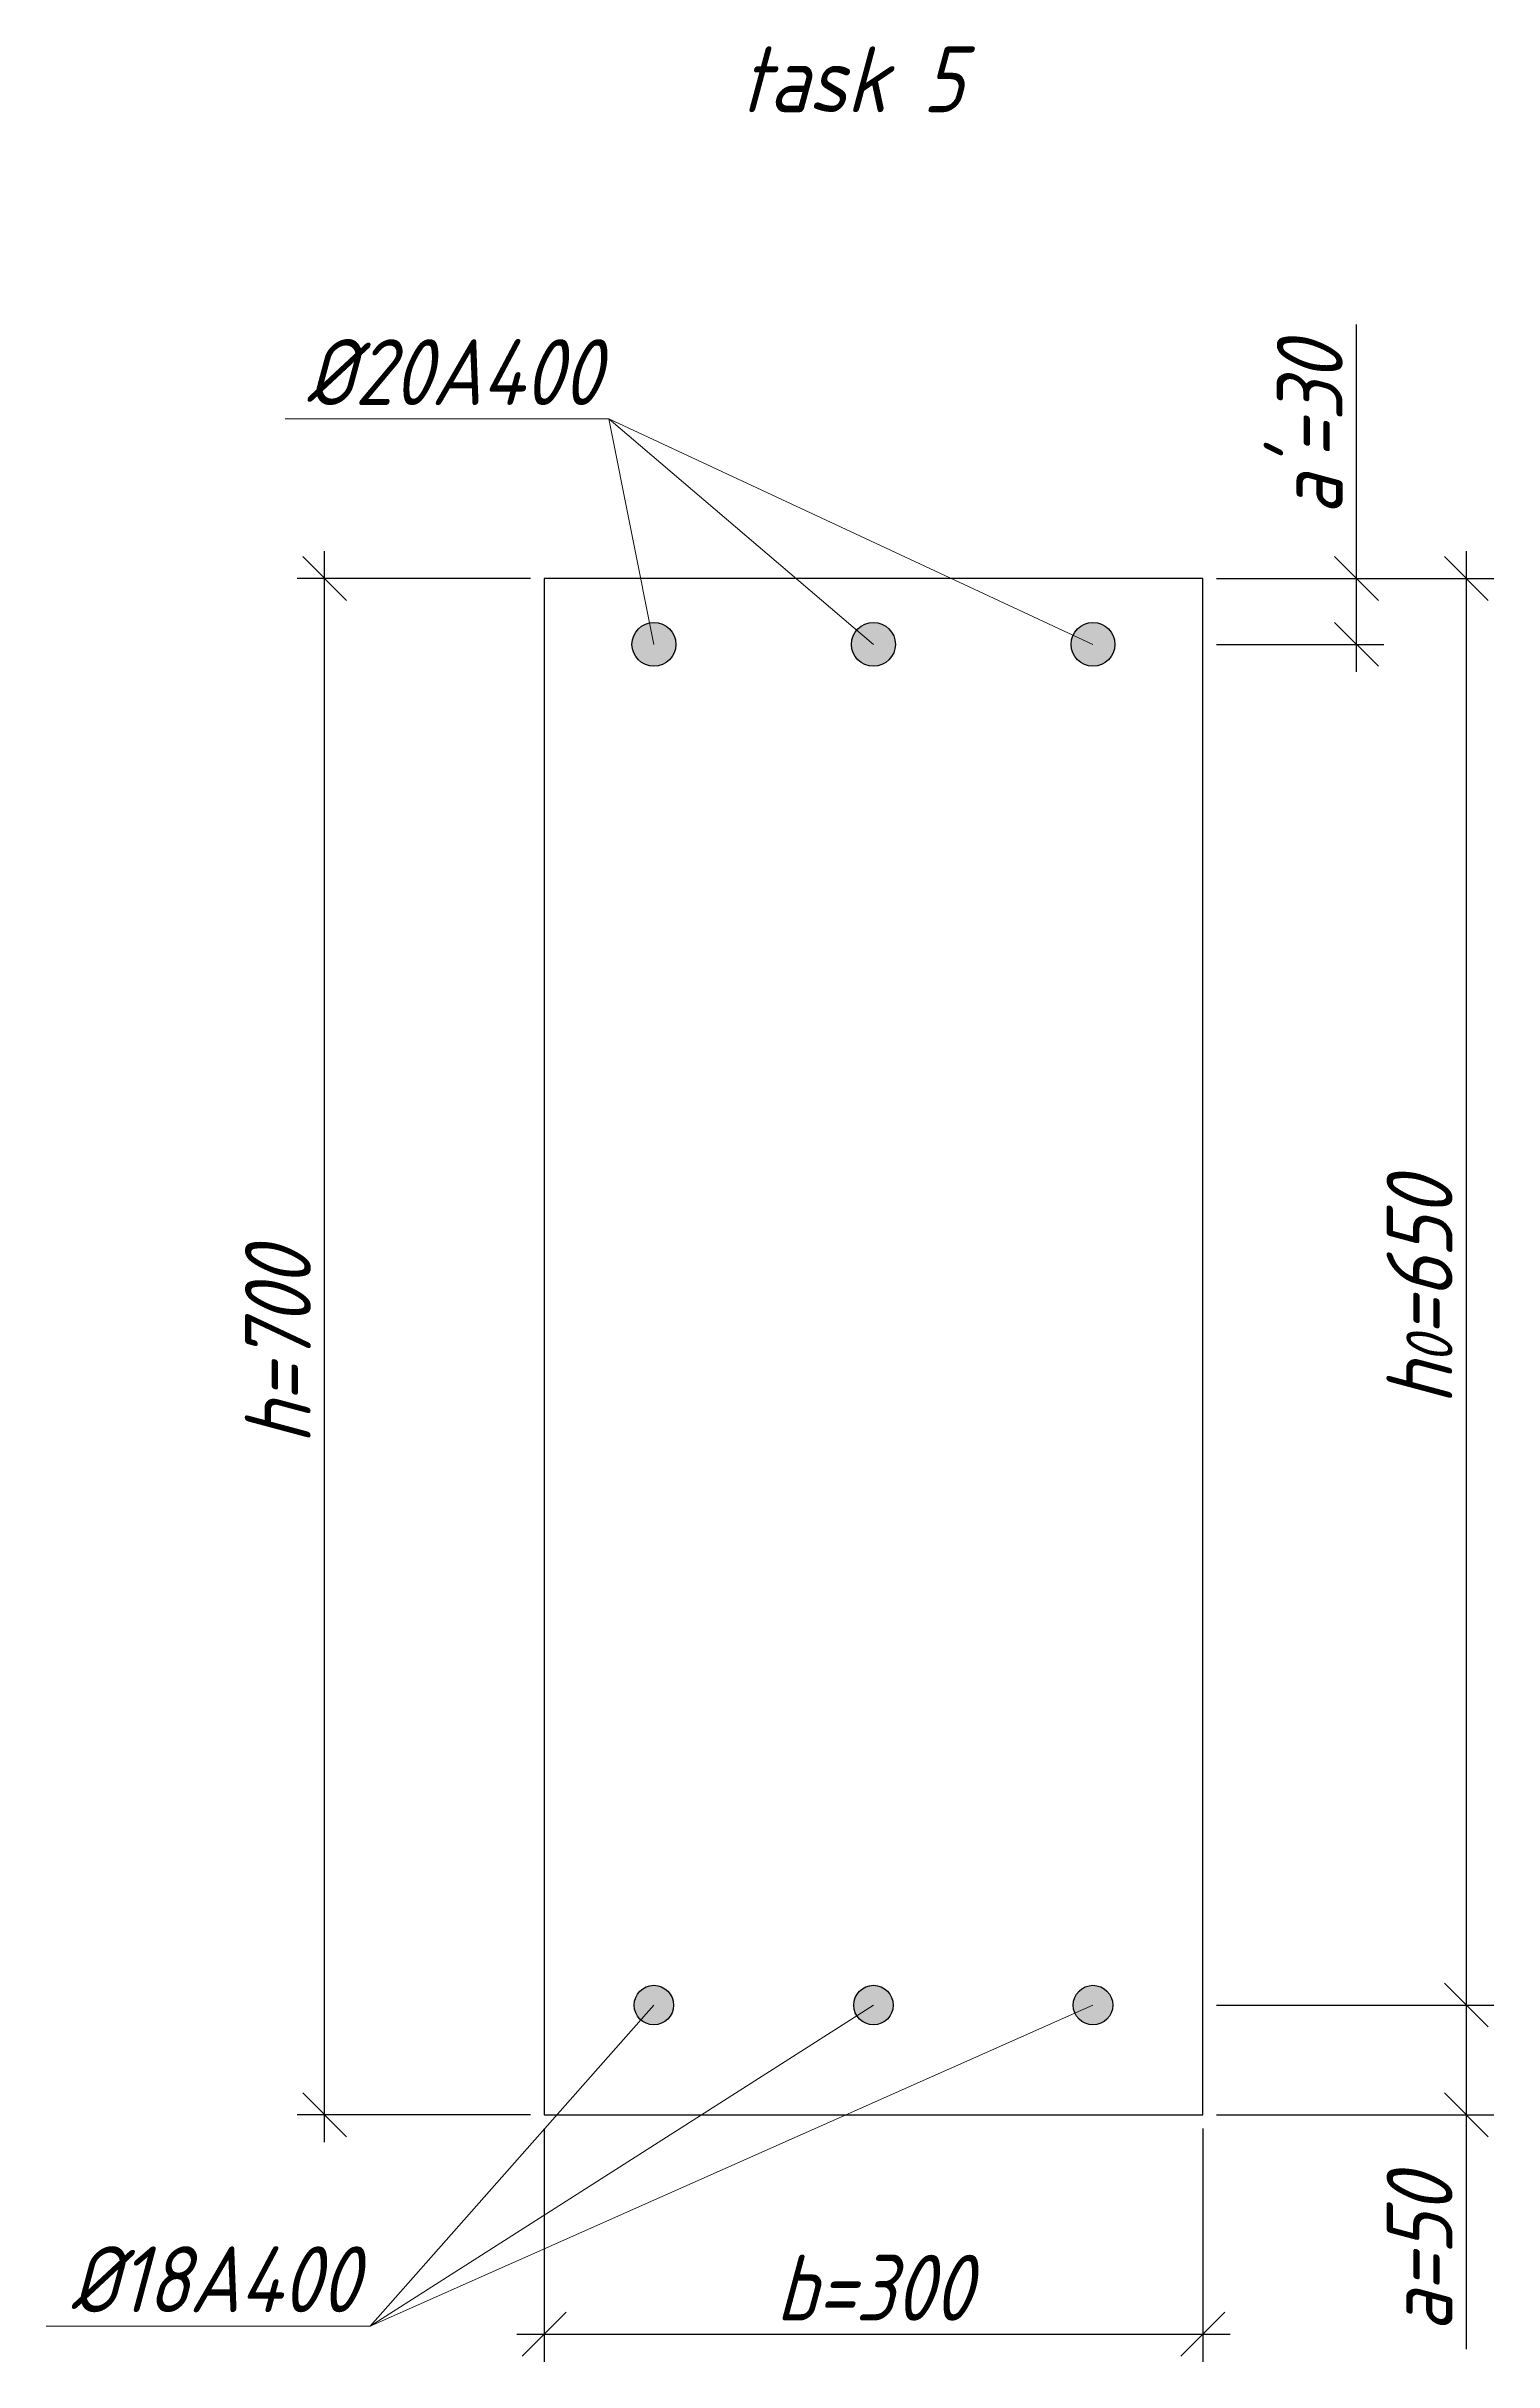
# Model space of a CAD drawing. Header units: millimetres. Extents: x -180 to 58926, y -10791 to 13515.
# Drawn here: x 2407 to 3067, y -9082 to -8027 of the extents above; entities that cross this region are included whole.
import ezdxf

# ---------------------------------------------------------------- set-up
doc = ezdxf.new("R2010")
doc.units = ezdxf.units.MM
for name, color, linetype, lineweight in [('basic', 95, 'Continuous', 30), ('size', 45, 'Continuous', 20), ('text', 13, 'Continuous', 20), ('thin', 153, 'Continuous', 18)]:
    doc.layers.add(name, color=color, linetype=linetype, lineweight=lineweight)
doc.styles.add('Structures', font='isocpeur.ttf', dxfattribs={"width": 0.85, "oblique": 15})
doc.dimstyles.new('Structures', dxfattribs={"dimtxt": 3, "dimasz": 2, "dimexe": 1.25, "dimexo": 0.625, "dimtad": 1, "dimtxsty": 'Structures', "dimblk": 'OBLIQUE', "dimcen": 2.5, "dimdle": 1.25, "dimadec": 0, "dimazin": 0, "dimtfac": 1, "dimtmove": 0, "dimatfit": 3, "dimfxl": 1, "dimarcsym": 0})

msp = doc.modelspace()

# ---------------------------------------------------------------- texts
at = {"layer": 'text', "char_height": 30, "width": 137.52879, "attachment_point": 5, "style": 'Structures'}
for s, insert in [('task 5', (2774.264, -8041.528)), ('%%C20A400', (2592.722, -8175.002)), ('%%C18A400', (2483.933, -9043.998))]:
    msp.add_mtext(s, dxfattribs=dict(at, insert=insert))

# ---------------------------------------------------------------- blocks, each defined once
blk = doc.blocks.new('_Oblique')
at = {"color": 0, "linetype": 'ByBlock', "lineweight": -2}
blk.add_line((-0.5, -0.5), (0.5, 0.5), dxfattribs=at)
blk = doc.blocks.new('*D275')
at = {"layer": 'Defpoints', "color": 0, "transparency": 16777216}
for p in [(2634.2, -8969), (2934.2, -8969), (2934.2, -9069)]:
    blk.add_point(p, dxfattribs=at)
at = {"layer": 'size', "color": 0, "lineweight": -2, "transparency": 16777216}
for p, q in [((2634.2, -8975.3), (2634.2, -9081.5)), ((2934.2, -8975.3), (2934.2, -9081.5)), ((2621.7, -9069), (2946.7, -9069))]:
    blk.add_line(p, q, dxfattribs=at)
at = {"layer": 'size', "color": 0, "lineweight": -2, "transparency": 16777216, "xscale": 20, "yscale": 20, "zscale": 20, "rotation": 180}
blk.add_blockref('_Oblique', (2634.2, -9069), dxfattribs=at)
at = {"layer": 'size', "color": 0, "lineweight": -2, "transparency": 16777216, "xscale": 20, "yscale": 20, "zscale": 20}
blk.add_blockref('_Oblique', (2934.2, -9069), dxfattribs=at)
at = {"layer": 'size', "color": 0, "transparency": 16777216, "insert": (2784.2, -9047.8), "char_height": 30, "attachment_point": 5, "style": 'Structures'}
blk.add_mtext('b=300', dxfattribs=at)
blk = doc.blocks.new('*D276')
at = {"layer": 'Defpoints', "color": 0, "transparency": 16777216}
for p in [(2534.2, -8269), (2634.2, -8269), (2634.2, -8969)]:
    blk.add_point(p, dxfattribs=at)
at = {"layer": 'size', "color": 0, "lineweight": -2, "transparency": 16777216}
for p, q in [((2534.2, -8981.5), (2534.2, -8256.5)), ((2627.9, -8269), (2521.7, -8269)), ((2627.9, -8969), (2521.7, -8969))]:
    blk.add_line(p, q, dxfattribs=at)
at = {"layer": 'size', "color": 0, "lineweight": -2, "transparency": 16777216, "xscale": 20, "yscale": 20, "zscale": 20}
for p, rotation in [((2534.2, -8269), 90), ((2534.2, -8969), 270)]:
    blk.add_blockref('_Oblique', p, dxfattribs=dict(at, rotation=rotation))
at = {"layer": 'size', "color": 0, "transparency": 16777216, "insert": (2512.9, -8619), "char_height": 30, "attachment_point": 5, "rotation": 90, "style": 'Structures'}
blk.add_mtext('h=700', dxfattribs=at)
blk = doc.blocks.new('*D277')
at = {"layer": 'Defpoints', "color": 0, "transparency": 16777216}
for p in [(2934.2, -8269), (3004.2, -8269), (2934.2, -8299)]:
    blk.add_point(p, dxfattribs=at)
at = {"layer": 'size', "color": 0, "lineweight": -2, "transparency": 16777216}
for p, q in [((3004.2, -8269), (3004.2, -8153.2)), ((2940.4, -8269), (3016.7, -8269)), ((3004.2, -8311.5), (3004.2, -8269)), ((2940.4, -8299), (3016.7, -8299))]:
    blk.add_line(p, q, dxfattribs=at)
at = {"layer": 'size', "color": 0, "lineweight": -2, "transparency": 16777216, "xscale": 20, "yscale": 20, "zscale": 20}
for p, rotation in [((3004.2, -8269), 90), ((3004.2, -8299), 270)]:
    blk.add_blockref('_Oblique', p, dxfattribs=dict(at, rotation=rotation))
at = {"layer": 'size', "color": 0, "transparency": 16777216, "insert": (2982.9, -8201.1), "char_height": 30, "attachment_point": 5, "rotation": 90, "style": 'Structures'}
blk.add_mtext("a'=30", dxfattribs=at)
blk = doc.blocks.new('*D278')
at = {"layer": 'Defpoints', "color": 0, "transparency": 16777216}
for p in [(2934.2, -8269), (2934.2, -8919), (3054.2, -8919)]:
    blk.add_point(p, dxfattribs=at)
at = {"layer": 'size', "color": 0, "lineweight": -2, "transparency": 16777216}
for p, q in [((3054.2, -8256.5), (3054.2, -8931.5)), ((2940.4, -8269), (3066.7, -8269)), ((2940.4, -8919), (3066.7, -8919))]:
    blk.add_line(p, q, dxfattribs=at)
at = {"layer": 'size', "color": 0, "lineweight": -2, "transparency": 16777216, "xscale": 20, "yscale": 20, "zscale": 20}
for p, rotation in [((3054.2, -8269), 90), ((3054.2, -8919), 270)]:
    blk.add_blockref('_Oblique', p, dxfattribs=dict(at, rotation=rotation))
at = {"layer": 'size', "color": 0, "transparency": 16777216, "insert": (3032.9, -8594), "char_height": 30, "attachment_point": 5, "rotation": 90, "style": 'Structures'}
blk.add_mtext('h{\\H0.7x;\\S^ 0;}=650', dxfattribs=at)
blk = doc.blocks.new('*D279')
at = {"layer": 'Defpoints', "color": 0, "transparency": 16777216}
for p in [(2934.2, -8919), (2934.2, -8969), (3054.2, -8969)]:
    blk.add_point(p, dxfattribs=at)
at = {"layer": 'size', "color": 0, "lineweight": -2, "transparency": 16777216}
for p, q in [((3054.2, -8906.5), (3054.2, -8969)), ((2940.4, -8919), (3066.7, -8919)), ((2940.4, -8969), (3066.7, -8969)), ((3054.2, -8969), (3054.2, -9075.8))]:
    blk.add_line(p, q, dxfattribs=at)
at = {"layer": 'size', "color": 0, "lineweight": -2, "transparency": 16777216, "xscale": 20, "yscale": 20, "zscale": 20}
for p, rotation in [((3054.2, -8919), 90), ((3054.2, -8969), 270)]:
    blk.add_blockref('_Oblique', p, dxfattribs=dict(at, rotation=rotation))
at = {"layer": 'size', "color": 0, "transparency": 16777216, "insert": (3032.9, -9032.4), "char_height": 30, "attachment_point": 5, "rotation": 90, "style": 'Structures'}
blk.add_mtext('a=50', dxfattribs=at)

# ---------------------------------------------------------------- dimensions: what is measured, and where the dimension line sits
at = {"layer": 'size'}
for base, p1, p2, text, picture, middle in [((3004.168, -8269.011), (2934.168, -8299.011), (2934.168, -8269.011), "a'=<>", '*D277', (2982.918, -8201.129)), ((2534.168, -8269.011), (2634.168, -8969.011), (2634.168, -8269.011), 'h=<>', '*D276', (2512.918, -8619.011)), ((3054.168, -8919.011), (2934.168, -8269.011), (2934.168, -8919.011), 'h{\\H0.7x;\\S^ 0;}=<>', '*D278', (3032.918, -8594.011)), ((3054.168, -8969.011), (2934.168, -8919.011), (2934.168, -8969.011), 'a=<>', '*D279', (3032.918, -9032.43))]:
    dim = msp.add_linear_dim(base=base, p1=p1, p2=p2, angle=90, text=text, dimstyle='Structures', dxfattribs=at)
    dim.commit()
    dim.dimension.update_dxf_attribs({"geometry": picture, "text_midpoint": middle})
dim = msp.add_linear_dim(base=(2934.168, -9069.011), p1=(2634.168, -8969.011), p2=(2934.168, -8969.011), text='b=<>', dimstyle='Structures', dxfattribs=at)
dim.commit()
dim.dimension.update_dxf_attribs({"geometry": '*D275', "text_midpoint": (2784.168, -9047.761)})

# ---------------------------------------------------------------- hatches: boundary and pattern name
at = {"layer": 'basic'}
h = msp.add_hatch(color=256, dxfattribs=at)
h.dxf.hatch_style = 1
h.paths.add_polyline_path([(2674.168, -8299.011, 1), (2694.168, -8299.011, 1)])
h.paths.add_polyline_path([(2774.168, -8299.011, 1), (2794.168, -8299.011, 1)])
h.paths.add_polyline_path([(2894.168, -8299.011, 1), (2874.168, -8299.011, 1)])
h = msp.add_hatch(color=256, dxfattribs=at)
h.dxf.hatch_style = 1
h.paths.add_polyline_path([(2693.168, -8919.011, 1), (2675.168, -8919.011, 1)])
h.paths.add_polyline_path([(2775.168, -8919.011, 1), (2793.168, -8919.011, 1)])
h.paths.add_polyline_path([(2875.168, -8919.011, 1), (2893.168, -8919.011, 1)])

# ---------------------------------------------------------------- linework, layer by layer
for p, q in [((2934.168, -8269.011), (2634.168, -8269.011)), ((2634.168, -8269.011), (2634.168, -8969.011)), ((2934.168, -8969.011), (2934.168, -8269.011)), ((2634.168, -8969.011), (2934.168, -8969.011))]:
    msp.add_line(p, q, dxfattribs=at)
for centre, radius in [((2684.168, -8299.011), 10), ((2784.168, -8299.011), 10), ((2884.168, -8299.011), 10), ((2684.168, -8919.011), 9), ((2784.168, -8919.011), 9), ((2884.168, -8919.011), 9)]:
    msp.add_circle(centre, radius, dxfattribs=at)
at = {"layer": 'thin'}
for p, q in [((2663.654, -8196.264), (2516.219, -8196.264)), ((2684.168, -8299.011), (2663.654, -8196.264)), ((2663.654, -8196.264), (2784.168, -8299.011)), ((2663.654, -8196.264), (2884.168, -8299.011)), ((2684.168, -8919.011), (2554.865, -9065.261)), ((2554.865, -9065.261), (2784.168, -8919.011)), ((2554.865, -9065.261), (2884.168, -8919.011)), ((2554.865, -9065.261), (2407.43, -9065.261))]:
    msp.add_line(p, q, dxfattribs=at)

msp.set_redraw_order([(e.dxf.handle, doc.entitydb.next_handle()) for e in msp.query("TEXT MTEXT ATTDEF DIMENSION ARC_DIMENSION")])  # texts and dimensions are drawn at this point

doc.saveas('drawing.dxf')
